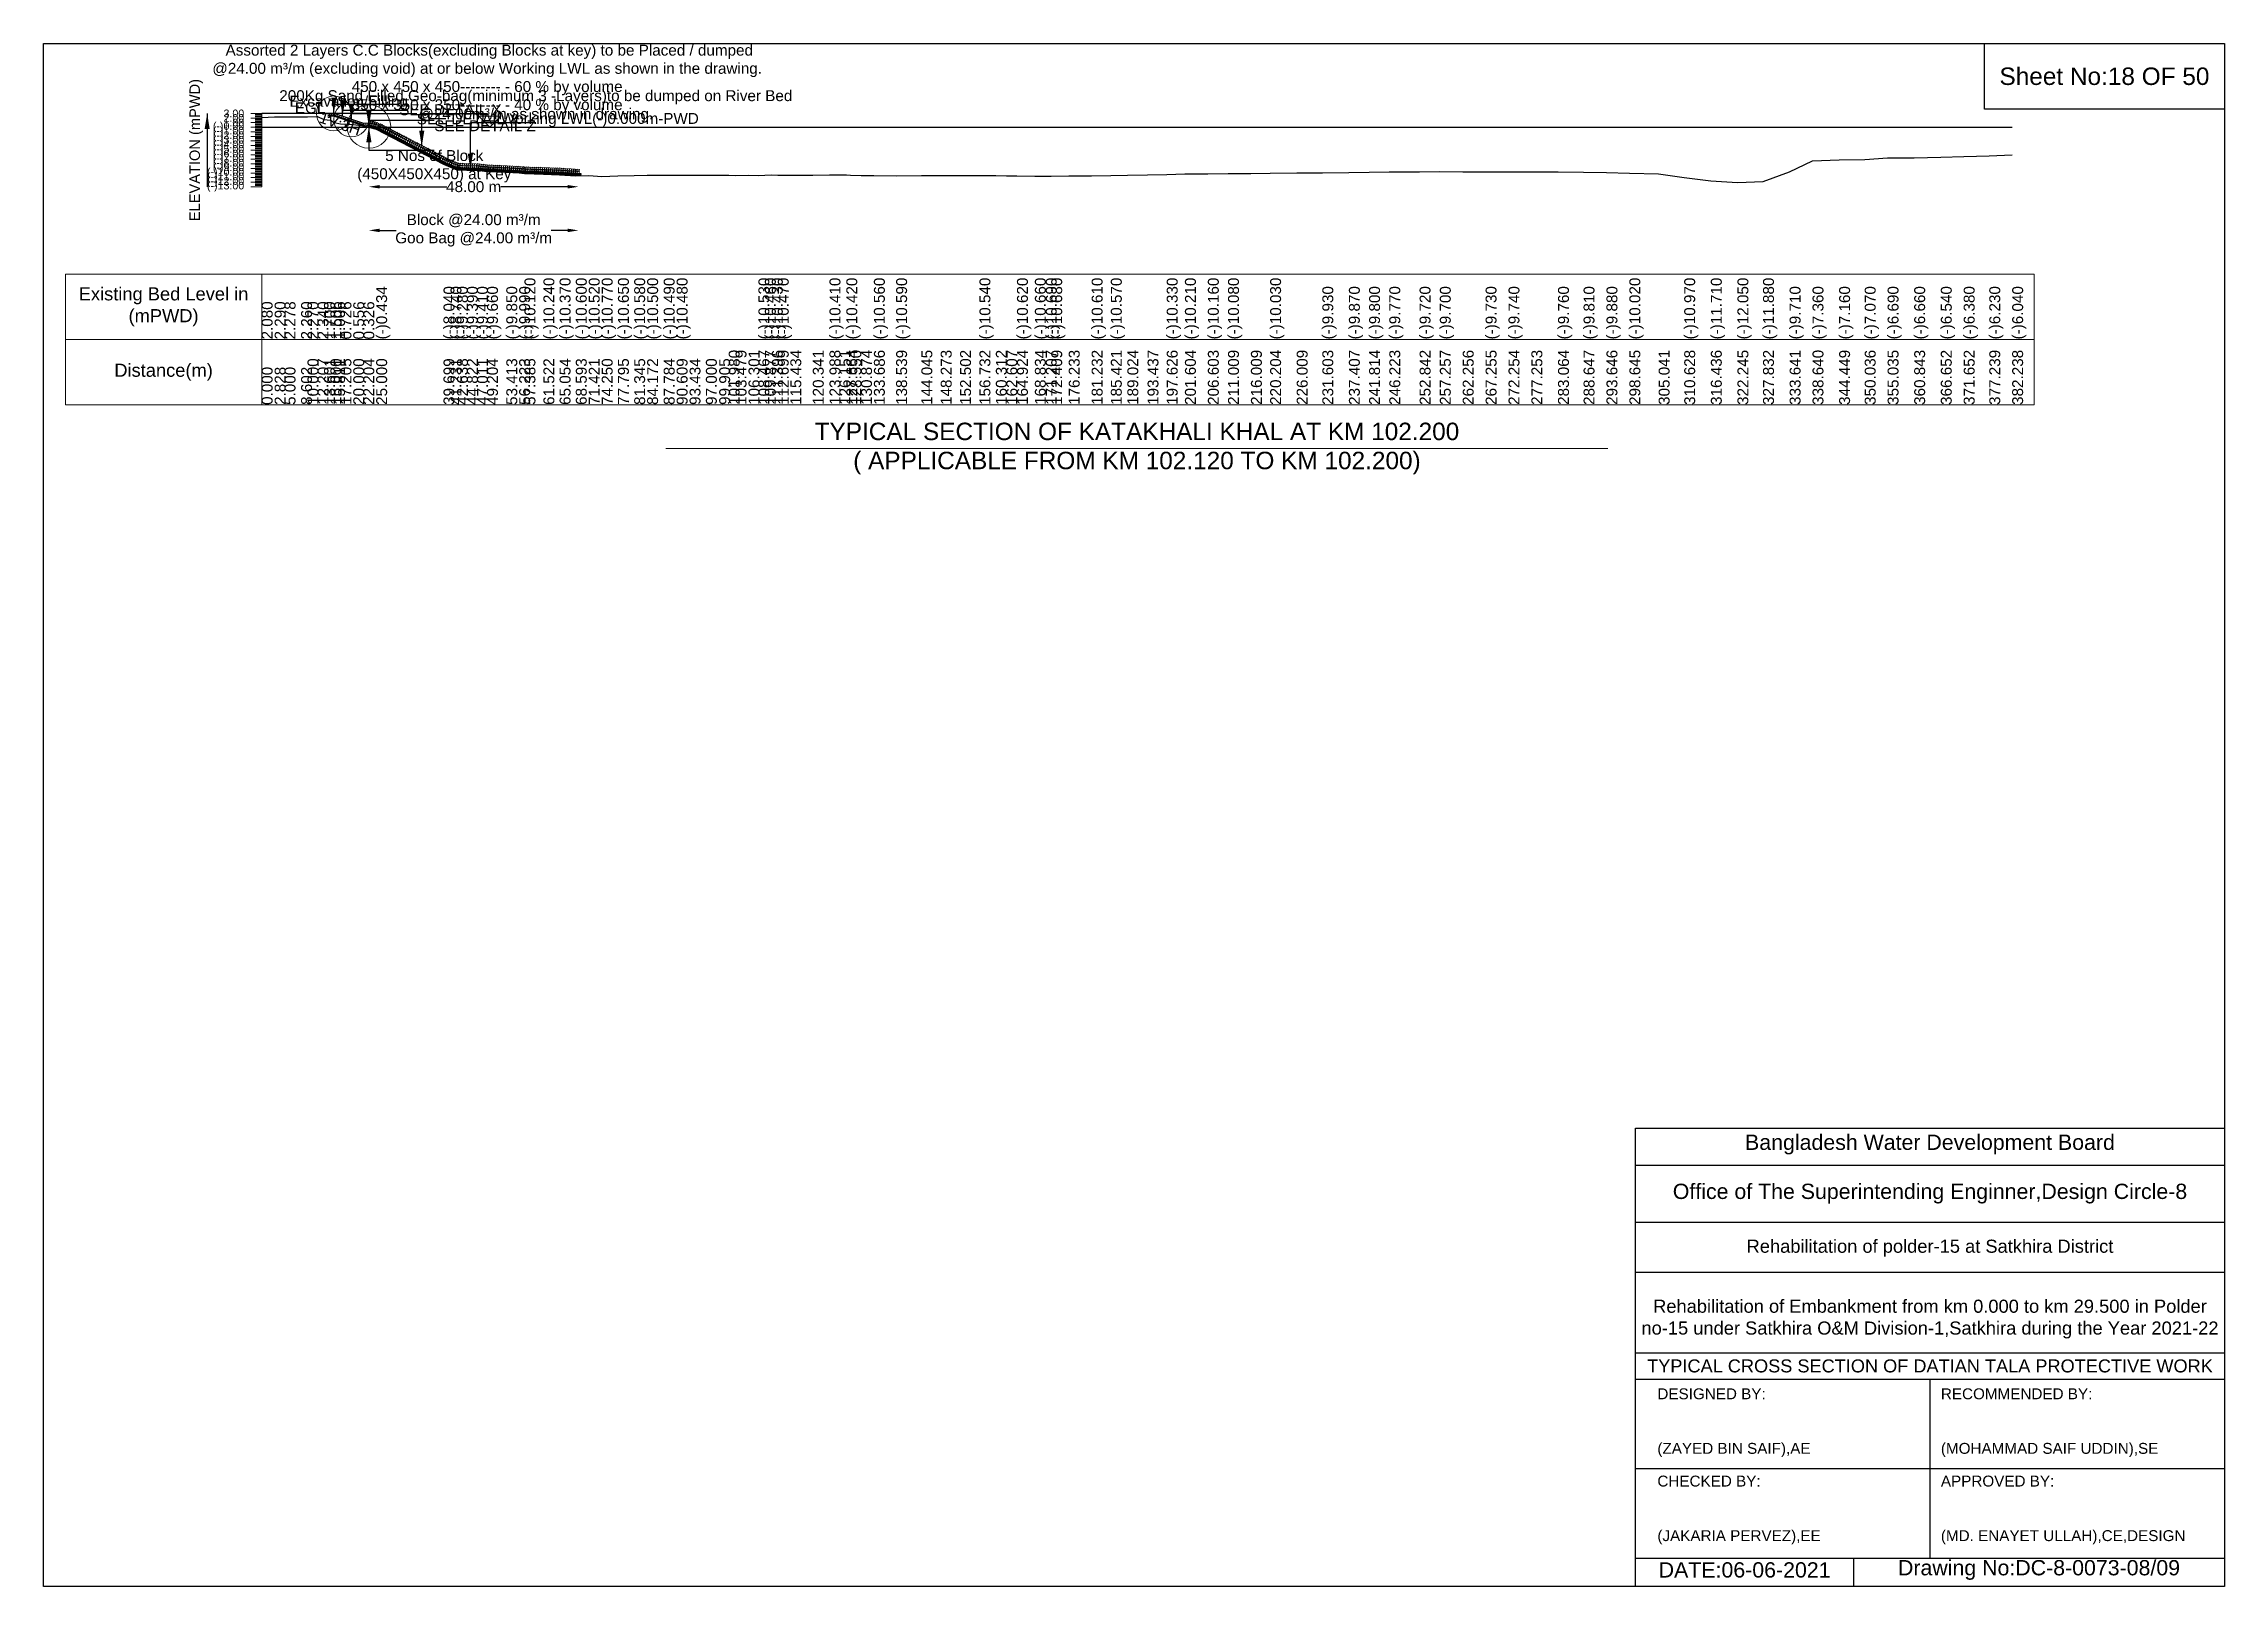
# Model space of a CAD drawing. Header units: inches. Extents: x 89000 to 845000, y -7071 to 18.
# Drawn here: x 355000 to 365000, y -7071 to 0 of the extents above; entities that cross this region are included whole.
import ezdxf

# ---------------------------------------------------------------- set-up
doc = ezdxf.new("R2010")
doc.units = ezdxf.units.IN
doc.header["$LTSCALE"] = 7
doc.header["$MEASUREMENT"] = 0
for name, color, linetype, lineweight in [('Cross section Data Border', 7, 'Continuous', 9), ('Cross Section Labels', 7, 'Continuous', 9), ('Existing_Bed_Level for Xsection', 7, 'Continuous', 25), ('Long Section Labels', 7, 'Continuous', 9)]:
    doc.layers.add(name, color=color, linetype=linetype, lineweight=lineweight)
doc.styles.get("Standard").update_dxf_attribs({"font": 'arial.ttf'})
doc.dimstyles.new('Appron Lebeling Style', dxfattribs={"dimtxt": 50, "dimasz": 50, "dimexe": 0.18, "dimexo": 0.0625, "dimgap": 0.09, "dimtad": 0, "dimtih": 1, "dimtoh": 1, "dimdec": 4, "dimzin": 0, "dimdsep": 46, "dimtxsty": 'Standard', "dimcen": 0.09, "dimse1": 1, "dimse2": 1, "dimadec": 0, "dimazin": 0, "dimtfac": 1, "dimtdec": 4, "dimtofl": 0, "dimtmove": 0, "dimatfit": 3, "dimfxl": 1, "dimtolj": 1, "dimtzin": 0, "dimarcsym": 0})
doc.dimstyles.get("Standard").update_dxf_attribs({"dimtxt": 0.18, "dimasz": 0.18, "dimexe": 0.18, "dimexo": 0.0625, "dimgap": 0.09, "dimtad": 0, "dimtih": 1, "dimtoh": 1, "dimdec": 4, "dimzin": 0, "dimdsep": 46, "dimtxsty": 'Standard', "dimcen": 0.09, "dimadec": 0, "dimazin": 0, "dimtfac": 1, "dimtdec": 4, "dimtofl": 0, "dimtmove": 0, "dimatfit": 3, "dimfxl": 1, "dimtolj": 1, "dimtzin": 0, "dimarcsym": 0})

msp = doc.modelspace()

# ---------------------------------------------------------------- texts
at = {"attachment_point": 5}
for s, insert, char_height in [('Sheet No:18 OF 50', (364450, -150), 80), ('Bangladesh Water Development Board', (363650, -5046), 70), ('Office of The Superintending Enginner,Design Circle-8', (363650, -5271), 70)]:
    msp.add_mtext(s, dxfattribs=dict(at, insert=insert, char_height=char_height))
for s, insert, char_height, width, attachment_point in [('Rehabilitation of polder-15 at Satkhira District', (363650, -5521), 60, 2800, 5), ('Rehabilitation of Embankment from km 0.000 to km 29.500 in Polder no-15 under Satkhira O&M Division-1,Satkhira during the Year 2021-22', (363650, -5846), 60, 2700, 5), ('TYPICAL CROSS SECTION OF DATIAN TALA PROTECTIVE WORK', (363650, -6061), 59.5765532, 2800, 5), ('DESIGNED BY:^J^J^J(ZAYED BIN SAIF),AE', (362400, -6321), 50, 1400, 4), ('RECOMMENDED BY:^J^J^J(MOHAMMAD SAIF UDDIN),SE', (363700, -6321), 50, 1400, 4), ('CHECKED BY:^J^J^J(JAKARIA PERVEZ),EE', (362400, -6721), 50, 1400, 4), ('APPROVED BY:^J^J^J(MD. ENAYET ULLAH),CE,DESIGN', (363700, -6721), 50, 1400, 4), ('DATE:06-06-2021', (362800, -6996), 70, 1400, 5), ('Drawing No:DC-8-0073-08/09', (364150, -6996), 70, 2200, 5)]:
    msp.add_mtext(s, dxfattribs=dict(insert=insert, char_height=char_height, width=width, attachment_point=attachment_point))
at = {"layer": 'Cross section Data Border', "char_height": 60, "width": 800, "attachment_point": 5}
for s, insert in [('Existing Bed Level in (mPWD)', (355550, -1205.95)), ('Distance(m)', (355550, -1505.95))]:
    msp.add_mtext(s, dxfattribs=dict(at, insert=insert))
at = {"layer": 'Cross Section Labels'}
for s, insert, char_height, attachment_point in [(' Assorted 2 Layers C.C Blocks(excluding Blocks at key) to be Placed / dumped^J@24.00 m³/m (excluding void) at or below Working LWL as shown in the drawing.^J450 x 450 x 450-------- - 60 % by volume^J350 x 350 x 350-------- - 40 % by volume', (357033.951, -319.95), 50, 8), ('200Kg Sand Filled Geo-bag(minimum 3 -Layers)to be dumped on River Bed^J@24.00m³/m as shown in drawing.', (357257.0332, -361.95), 50, 8), ('Excavation/Filling', (356670.97782, -304.2), 50, 9), ('EGL', (356291.99297, -319.95), 50, 9), ('SEE DETAIL X', (356630.81532, -277.95), 50, 1), ('SEE DETAIL Y', (356711.14032, -319.95), 50, 1), ('SEE DETAIL Z', (356791.46532, -351.45), 50, 1), ('Working LWL(-)0.000m-PWD', (357096.26532, -382.95), 50, 7), ('5 Nos of Block ^J(450X450X450) at Key', (356791.46532, -487.95), 50, 2), ('TYPICAL SECTION OF KATAKHALI KHAL AT KM 102.200^J( APPLICABLE FROM KM 102.120 TO KM 102.200)', (360013.50053, -1855.95), 80, 5)]:
    msp.add_mtext(s, dxfattribs=dict(at, insert=insert, char_height=char_height, attachment_point=attachment_point))
at = {"layer": 'Cross Section Labels', "insert": (356367.65743, -343.29867), "char_height": 50, "attachment_point": 2, "rotation": 341.565051177}
msp.add_mtext('1V:3H', dxfattribs=at)
at = {"layer": 'Long Section Labels', "rotation": 90}
for s, insert, char_height, attachment_point in [('ELEVATION (mPWD)', (355700, -487.95), 48, 5), ('(-)10.120', (357205.07801, -1355.95), 50, 1), ('(-)10.240', (357291.96943, -1355.95), 50, 1), ('(-)10.370', (357366.1303, -1355.95), 50, 1), ('(-)10.370', (357366.1303, -1355.95), 50, 1), ('(-)10.600', (357440.45305, -1355.95), 50, 1), ('(-)10.600', (357440.45305, -1355.95), 50, 1), ('(-)10.520', (357499.84699, -1355.95), 50, 1), ('(-)10.520', (357499.84699, -1355.95), 50, 1), ('(-)10.520', (357499.84699, -1355.95), 50, 1), ('(-)10.520', (357499.84699, -1355.95), 50, 1), ('(-)10.520', (357499.84699, -1355.95), 50, 1), ('(-)10.770', (357559.24116, -1355.95), 50, 1), ('(-)10.650', (357633.68663, -1355.95), 50, 1), ('(-)10.650', (357633.68663, -1355.95), 50, 1), ('(-)10.580', (357708.24384, -1355.95), 50, 1), ('(-)10.500', (357767.62128, -1355.95), 50, 1), ('(-)10.500', (357767.62128, -1355.95), 50, 1), ('(-)10.500', (357767.62128, -1355.95), 50, 1), ('(-)10.500', (357767.62128, -1355.95), 50, 1), ('(-)10.500', (357767.62128, -1355.95), 50, 1), ('(-)10.490', (357843.46033, -1355.95), 50, 1), ('(-)10.490', (357843.46033, -1355.95), 50, 1), ('(-)10.490', (357843.46033, -1355.95), 50, 1), ('(-)10.490', (357843.46033, -1355.95), 50, 1), ('(-)10.480', (357902.79006, -1355.95), 50, 1), ('(-)10.480', (357902.79006, -1355.95), 50, 1), ('(-)10.530', (358277.79828, -1355.95), 50, 1), ('(-)10.530', (358277.79828, -1355.95), 50, 1), ('(-)10.460', (358307.42129, -1355.95), 50, 1), ('(-)10.460', (358307.42129, -1355.95), 50, 1), ('(-)10.430', (358339.30951, -1355.95), 50, 1), ('(-)10.430', (358339.30951, -1355.95), 50, 1), ('(-)10.470', (358366.67298, -1355.95), 50, 1), ('(-)10.410', (358603.74596, -1355.95), 50, 1), ('(-)10.410', (358603.74596, -1355.95), 50, 1), ('(-)10.420', (358680.93603, -1355.95), 50, 1), ('(-)10.560', (358807.41019, -1355.95), 50, 1), ('(-)10.560', (358807.41019, -1355.95), 50, 1), ('(-)10.590', (358909.31487, -1355.95), 50, 1), ('(-)10.540', (359291.37737, -1355.95), 50, 1), ('(-)10.620', (359463.40873, -1355.95), 50, 1), ('(-)10.660', (359545.519, -1355.95), 50, 1), ('(-)10.690', (359595.35701, -1355.95), 50, 1), ('(-)10.680', (359620.59733, -1355.95), 50, 1), ('(-)10.610', (359805.86981, -1355.95), 50, 1), ('(-)10.570', (359893.84399, -1355.95), 50, 1), ('(-)10.330', (360150.14409, -1355.95), 50, 1), ('(-)10.210', (360233.675, -1355.95), 50, 1), ('(-)10.210', (360233.675, -1355.95), 50, 1), ('(-)10.160', (360338.67318, -1355.95), 50, 1), ('(-)10.080', (360431.19905, -1355.95), 50, 1), ('(-)10.080', (360431.19905, -1355.95), 50, 1), ('(-)10.030', (360624.29346, -1355.95), 50, 1), ('(-)10.020', (362271.55077, -1355.95), 50, 1), ('(-)10.970', (362523.1963, -1355.95), 50, 1), ('(-)11.710', (362645.16456, -1355.95), 50, 1), ('(-)12.050', (362767.15021, -1355.95), 50, 1), ('(-)11.880', (362884.47776, -1355.95), 50, 1), ('2.080', (356000, -1355.95), 50, 1), ('2.290', (356059.39697, -1355.95), 50, 1), ('2.278', (356105, -1355.95), 50, 1), ('2.260', (356180.64883, -1355.95), 50, 1), ('2.270', (356210, -1355.95), 50, 1), ('2.340', (356256.33767, -1355.95), 50, 1), ('1.700', (356285.63088, -1355.95), 50, 1), ('1.506', (356315, -1355.95), 50, 1), ('1.006', (356332.03915, -1355.95), 50, 1), ('0.726', (356361.29766, -1355.95), 50, 1), ('0.556', (356420, -1355.95), 50, 1), ('0.326', (356466.27567, -1355.95), 50, 1), ('(-)0.434', (356525, -1355.95), 50, 1), ('(-)8.040', (356833.6762, -1355.95), 50, 1), ('(-)8.740', (356865.85218, -1355.95), 50, 1), ('(-)9.280', (356895.39824, -1355.95), 50, 1), ('(-)9.390', (356941.25926, -1355.95), 50, 1), ('(-)9.410', (356987.22338, -1355.95), 50, 1), ('(-)9.660', (357033.27683, -1355.95), 50, 1), ('(-)9.850', (357121.68311, -1355.95), 50, 1), ('(-)9.990', (357180.67819, -1355.95), 50, 1), ('(-)9.990', (357180.67819, -1355.95), 50, 1), ('(-)9.930', (360863.66528, -1355.95), 50, 1), ('(-)9.870', (360985.5433, -1355.95), 50, 1), ('(-)9.800', (361078.09354, -1355.95), 50, 1), ('(-)9.770', (361170.69299, -1355.95), 50, 1), ('(-)9.720', (361309.6788, -1355.95), 50, 1), ('(-)9.720', (361309.6788, -1355.95), 50, 1), ('(-)9.700', (361402.3903, -1355.95), 50, 1), ('(-)9.730', (361612.34577, -1355.95), 50, 1), ('(-)9.730', (361612.34577, -1355.95), 50, 1), ('(-)9.740', (361717.32472, -1355.95), 50, 1), ('(-)9.760', (361944.33554, -1355.95), 50, 1), ('(-)9.810', (362061.5837, -1355.95), 50, 1), ('(-)9.880', (362166.56695, -1355.95), 50, 1), ('(-)9.710', (363006.45103, -1355.95), 50, 1), ('(-)7.360', (363111.43846, -1355.95), 50, 1), ('(-)7.160', (363233.42554, -1355.95), 50, 1), ('(-)7.070', (363350.74996, -1355.95), 50, 1), ('(-)6.690', (363455.7394, -1355.95), 50, 1), ('(-)6.660', (363577.71258, -1355.95), 50, 1), ('(-)6.540', (363699.7009, -1355.95), 50, 1), ('(-)6.380', (363804.68609, -1355.95), 50, 1), ('(-)6.230', (363922.01168, -1355.95), 50, 1), ('(-)6.040', (364027.00106, -1355.95), 50, 1), ('0.000', (356000, -1655.95), 50, 1), ('2.828', (356059.39697, -1655.95), 50, 1), ('5.000', (356105, -1655.95), 50, 1), ('8.602', (356180.64883, -1655.95), 50, 1), ('10.000', (356210, -1655.95), 50, 1), ('12.207', (356256.33767, -1655.95), 50, 1), ('13.601', (356285.63088, -1655.95), 50, 1), ('15.000', (356315, -1655.95), 50, 1), ('15.811', (356332.03915, -1655.95), 50, 1), ('17.205', (356361.29766, -1655.95), 50, 1), ('20.000', (356420, -1655.95), 50, 1), ('22.204', (356466.27567, -1655.95), 50, 1), ('25.000', (356525, -1655.95), 50, 1), ('39.699', (356833.6762, -1655.95), 50, 1), ('41.231', (356865.85218, -1655.95), 50, 1), ('42.638', (356895.39824, -1655.95), 50, 1), ('44.822', (356941.25926, -1655.95), 50, 1), ('47.011', (356987.22338, -1655.95), 50, 1), ('49.204', (357033.27683, -1655.95), 50, 1), ('53.413', (357121.68311, -1655.95), 50, 1), ('56.223', (357180.67819, -1655.95), 50, 1), ('57.385', (357205.07801, -1655.95), 50, 1), ('61.522', (357291.96943, -1655.95), 50, 1), ('65.054', (357366.1303, -1655.95), 50, 1), ('68.593', (357440.45305, -1655.95), 50, 1), ('71.421', (357499.84699, -1655.95), 50, 1), ('74.250', (357559.24116, -1655.95), 50, 1), ('77.795', (357633.68663, -1655.95), 50, 1), ('81.345', (357708.24384, -1655.95), 50, 1), ('84.172', (357767.62128, -1655.95), 50, 1), ('87.784', (357843.46033, -1655.95), 50, 1), ('90.609', (357902.79006, -1655.95), 50, 1), ('93.434', (357962.12385, -1655.95), 50, 1), ('97.000', (358037, -1655.95), 50, 1), ('99.905', (358098.00405, -1655.95), 50, 1), ('101.980', (358141.5882, -1655.95), 50, 1), ('103.479', (358173.0688, -1655.95), 50, 1), ('106.301', (358232.33062, -1655.95), 50, 1), ('108.467', (358277.79828, -1655.95), 50, 1), ('109.877', (358307.42129, -1655.95), 50, 1), ('111.396', (358339.30951, -1655.95), 50, 1), ('112.699', (358366.67298, -1655.95), 50, 1), ('115.434', (358424.11324, -1655.95), 50, 1), ('120.341', (358527.16481, -1655.95), 50, 1), ('123.988', (358603.74596, -1655.95), 50, 1), ('126.151', (358649.16477, -1655.95), 50, 1), ('126.151', (358649.16477, -1655.95), 50, 1), ('127.664', (358680.93603, -1655.95), 50, 1), ('128.550', (358699.54163, -1655.95), 50, 1), ('130.874', (358748.35369, -1655.95), 50, 1), ('133.686', (358807.41019, -1655.95), 50, 1), ('138.539', (358909.31487, -1655.95), 50, 1), ('144.045', (359024.94777, -1655.95), 50, 1), ('148.273', (359113.74132, -1655.95), 50, 1), ('152.502', (359202.55164, -1655.95), 50, 1), ('156.732', (359291.37737, -1655.95), 50, 1), ('160.312', (359366.5561, -1655.95), 50, 1), ('162.607', (359414.74465, -1655.95), 50, 1), ('164.924', (359463.40873, -1655.95), 50, 1), ('168.834', (359545.519, -1655.95), 50, 1), ('171.207', (359595.35701, -1655.95), 50, 1), ('172.409', (359620.59733, -1655.95), 50, 1), ('176.233', (359700.88881, -1655.95), 50, 1), ('181.232', (359805.86981, -1655.95), 50, 1), ('185.421', (359893.84399, -1655.95), 50, 1), ('189.024', (359969.49997, -1655.95), 50, 1), ('193.437', (360062.1839, -1655.95), 50, 1), ('197.626', (360150.14409, -1655.95), 50, 1), ('201.604', (360233.675, -1655.95), 50, 1), ('206.603', (360338.67318, -1655.95), 50, 1), ('211.009', (360431.19905, -1655.95), 50, 1), ('216.009', (360536.19444, -1655.95), 50, 1), ('220.204', (360624.29346, -1655.95), 50, 1), ('226.009', (360746.18584, -1655.95), 50, 1), ('231.603', (360863.66528, -1655.95), 50, 1), ('237.407', (360985.5433, -1655.95), 50, 1), ('241.814', (361078.09354, -1655.95), 50, 1), ('246.223', (361170.69299, -1655.95), 50, 1), ('252.842', (361309.6788, -1655.95), 50, 1), ('257.257', (361402.3903, -1655.95), 50, 1), ('262.256', (361507.36761, -1655.95), 50, 1), ('267.255', (361612.34577, -1655.95), 50, 1), ('272.254', (361717.32472, -1655.95), 50, 1), ('277.253', (361822.30444, -1655.95), 50, 1), ('283.064', (361944.33554, -1655.95), 50, 1), ('288.647', (362061.5837, -1655.95), 50, 1), ('293.646', (362166.56695, -1655.95), 50, 1), ('298.645', (362271.55077, -1655.95), 50, 1), ('305.041', (362405.8606, -1655.95), 50, 1), ('310.628', (362523.1963, -1655.95), 50, 1), ('316.436', (362645.16456, -1655.95), 50, 1), ('322.245', (362767.15021, -1655.95), 50, 1), ('327.832', (362884.47776, -1655.95), 50, 1), ('333.641', (363006.45103, -1655.95), 50, 1), ('338.640', (363111.43846, -1655.95), 50, 1), ('344.449', (363233.42554, -1655.95), 50, 1), ('350.036', (363350.74996, -1655.95), 50, 1), ('355.035', (363455.7394, -1655.95), 50, 1), ('360.843', (363577.71258, -1655.95), 50, 1), ('366.652', (363699.7009, -1655.95), 50, 1), ('371.652', (363804.68609, -1655.95), 50, 1), ('377.239', (363922.01168, -1655.95), 50, 1), ('382.238', (364027.00106, -1655.95), 50, 1)]:
    msp.add_mtext(s, dxfattribs=dict(at, insert=insert, char_height=char_height, attachment_point=attachment_point))
at = {"layer": 'Long Section Labels', "char_height": 35, "attachment_point": 6}
for s, insert in [('(-)0.00', (355920, -382.95)), ('(-)1.00', (355920, -403.95)), ('3.00', (355920, -319.95)), ('2.00', (355920, -340.95)), ('1.00', (355920, -361.95)), ('(-)2.00', (355920, -424.95)), ('(-)3.00', (355920, -445.95)), ('(-)4.00', (355920, -466.95)), ('(-)5.00', (355920, -487.95)), ('(-)6.00', (355920, -508.95)), ('(-)10.00', (355920, -592.95)), ('(-)11.00', (355920, -613.95)), ('(-)7.00', (355920, -529.95)), ('(-)8.00', (355920, -550.95)), ('(-)9.00', (355920, -571.95)), ('(-)12.00', (355920, -634.95)), ('(-)13.00', (355920, -655.95))]:
    msp.add_mtext(s, dxfattribs=dict(at, insert=insert))

# ---------------------------------------------------------------- blocks, each defined once
blk = doc.blocks.new('*D29')
at = {"layer": 'Cross Section Labels', "color": 0, "lineweight": -2, "transparency": 16777216}
for p, q in [((356541, -656), (356849, -656)), ((357403, -656), (357096, -656))]:
    blk.add_line(p, q, dxfattribs=at)
at = {"layer": 'Cross Section Labels', "color": 0, "transparency": 16777216}
for points in [[(356541, -648), (356541, -664), (356491, -656)], [(357403, -648), (357403, -664), (357453, -656)]]:
    blk.add_solid(points, dxfattribs=at)
at = {"layer": 'Defpoints', "color": 0, "transparency": 16777216}
for p in [(356491, -383), (357453, -605), (357453, -656)]:
    blk.add_point(p, dxfattribs=at)
at = {"layer": 'Cross Section Labels', "color": 0, "transparency": 16777216, "insert": (356972, -656), "char_height": 50, "attachment_point": 5}
blk.add_mtext('\\A1;48.00 m', dxfattribs=at)
blk = doc.blocks.new('*D30')
at = {"layer": 'Cross Section Labels', "color": 0, "lineweight": -2, "transparency": 16777216}
for p, q in [((356541, -856), (356617, -856)), ((357403, -856), (357328, -856))]:
    blk.add_line(p, q, dxfattribs=at)
at = {"layer": 'Cross Section Labels', "color": 0, "transparency": 16777216}
for points in [[(356541, -848), (356541, -864), (356491, -856)], [(357403, -848), (357403, -864), (357453, -856)]]:
    blk.add_solid(points, dxfattribs=at)
at = {"layer": 'Defpoints', "color": 0, "transparency": 16777216}
for p in [(356491, -383), (357453, -605), (357453, -856)]:
    blk.add_point(p, dxfattribs=at)
at = {"layer": 'Cross Section Labels', "color": 0, "transparency": 16777216, "insert": (356972, -856), "char_height": 50, "attachment_point": 5}
blk.add_mtext('\\A1;Block @24.00 m³/m ^JGoo Bag @24.00 m³/m ', dxfattribs=at)

# ---------------------------------------------------------------- dimensions: what is measured, and where the dimension line sits
at = {"layer": 'Cross Section Labels'}
for base, text, picture, middle in [((357453.14886, -655.95), '48.00 m', '*D29', (356972.30709, -655.95)), ((357453.14886, -855.95), 'Block @24.00 m³/m ^JGoo Bag @24.00 m³/m ', '*D30', (356972.30709, -855.95))]:
    dim = msp.add_linear_dim(base=base, p1=(356491.46532, -382.95), p2=(357453.14886, -605.19089), text=text, dimstyle='Appron Lebeling Style', dxfattribs=at)
    dim.commit()
    dim.dimension.update_dxf_attribs({"geometry": picture, "text_midpoint": middle})

# ---------------------------------------------------------------- linework, layer by layer
for points in [[(355000, 0), (365000, 0), (365000, -7071), (355000, -7071)], [(363900, 0), (365000, 0), (365000, -300), (363900, -300)]]:
    msp.add_lwpolyline(points, close=True)
for points in [[(362300, -7071), (362300, -4971), (365000, -4971)], [(362300, -5141), (365000, -5141)], [(362300, -5401), (365000, -5401)], [(362300, -5631), (365000, -5631)], [(362300, -6001), (365000, -6001)], [(362300, -6121), (365000, -6121)], [(363650, -6121), (363650, -6941)], [(362300, -6531), (365000, -6531)], [(362300, -6941), (365000, -6941)], [(363300, -6941), (363300, -7071)]]:
    msp.add_lwpolyline(points)
at = {"layer": 'Cross section Data Border'}
msp.add_lwpolyline([(355100, -1055.95), (364127.00106, -1055.95), (364127.00106, -1655.95), (355100, -1655.95)], close=True, dxfattribs=at)
for points in [[(356000, -1055.95), (356000, -1655.95)], [(355100, -1355.95), (364127.00106, -1355.95)]]:
    msp.add_lwpolyline(points, dxfattribs=at)
at = {"layer": 'Cross Section Labels'}
msp.add_lwpolyline([(357046.26532, -382.95), (357096.26532, -332.95), (356996.26532, -332.95)], close=True, dxfattribs=at)
msp.add_lwpolyline([(357853.50053, -1855.95), (360013.50053, -1855.95), (362173.50053, -1855.95)], dxfattribs=at)
for centre, radius in [((356330.81532, -319.95), 80), ((356411.14032, -346.725), 80), ((356491.46532, -379.8), 100)]:
    msp.add_circle(centre, radius, dxfattribs=at)
at = {"layer": 'Existing_Bed_Level for Xsection'}
for points in [[(356491.46532, -319.95), (356000, -319.95)], [(356000, -339.27), (356059.39697, -334.86), (356105, -335.112), (356180.64883, -335.49), (356210, -335.28), (356256.33767, -333.81), (356285.63088, -347.25), (356315, -351.324), (356332.03915, -361.824), (356361.29766, -367.704), (356420, -371.274), (356466.27567, -376.104), (356525, -392.064), (356833.6762, -551.79), (356865.85218, -566.49), (356895.39824, -577.83), (356941.25926, -580.14), (356987.22338, -580.56), (357033.27683, -585.81), (357121.68311, -589.8), (357180.67819, -592.74), (357205.07801, -595.47), (357291.96943, -597.99), (357366.1303, -600.72), (357440.45305, -605.55), (357499.84699, -603.87), (357559.24116, -609.12), (357633.68663, -606.6), (357708.24384, -605.13), (357767.62128, -603.45), (357843.46033, -603.24), (357902.79006, -603.03), (357962.12385, -603.24), (358037, -603.24), (358098.00405, -603.45), (358141.5882, -603.45), (358173.0688, -603.87), (358232.33062, -603.03), (358277.79828, -604.08), (358307.42129, -602.61), (358339.30951, -601.98), (358366.67298, -602.82), (358424.11324, -603.45), (358527.16481, -602.61), (358603.74596, -601.56), (358649.16477, -601.98), (358649.16477, -600.72), (358680.93603, -601.77), (358699.54163, -603.45), (358748.35369, -604.08), (358807.41019, -604.71), (358909.31487, -605.34), (359024.94777, -604.71), (359113.74132, -603.87), (359202.55164, -603.87), (359291.37737, -604.29), (359366.5561, -603.87), (359414.74465, -605.55), (359463.40873, -605.97), (359545.519, -606.81), (359595.35701, -607.44), (359620.59733, -607.23), (359700.88881, -606.6), (359805.86981, -605.76), (359893.84399, -604.92), (359969.49997, -603.24), (360062.1839, -601.56), (360150.14409, -599.88), (360233.675, -597.36), (360338.67318, -596.31), (360431.19905, -594.63), (360536.19444, -594.63), (360624.29346, -593.58), (360746.18584, -592.74), (360863.66528, -591.48), (360985.5433, -590.22), (361078.09354, -588.75), (361170.69299, -588.12), (361309.6788, -587.07), (361402.3903, -586.65), (361507.36761, -587.07), (361612.34577, -587.28), (361717.32472, -587.49), (361822.30444, -587.28), (361944.33554, -587.91), (362061.5837, -588.96), (362166.56695, -590.43), (362271.55077, -593.37), (362405.8606, -597.36), (362523.1963, -613.32), (362645.16456, -628.86), (362767.15021, -636), (362884.47776, -632.43), (363006.45103, -586.86), (363111.43846, -537.51), (363233.42554, -533.31), (363350.74996, -531.42), (363455.7394, -523.44), (363577.71258, -522.81), (363699.7009, -520.29), (363804.68609, -516.93), (363922.01168, -513.78), (364027.00106, -509.79)], [(356000, -382.95), (364027.00106, -382.95)], [(356467.84032, -365.625), (356331.7852, -320.2733), (356330.81532, -319.95), (356329.79297, -319.95), (356310.89297, -319.95)], [(356310.89297, -326.25), (356329.79297, -326.25), (356467.84032, -372.26578)], [(356310.89297, -328.35), (356329.45218, -328.35), (356464.90218, -373.5)], [(356310.89297, -330.45), (356329.1114, -330.45), (356463.11532, -375.11797)]]:
    msp.add_lwpolyline(points, dxfattribs=at)
at = {"layer": 'Long Section Labels'}
for points in [[(356000, -319.95), (355950, -319.95)], [(356000, -340.95), (355950, -340.95)], [(356000, -361.95), (355950, -361.95)], [(356000, -382.95), (355950, -382.95)], [(356000, -325.2), (355970, -325.2)], [(356000, -330.45), (355970, -330.45)], [(356000, -335.7), (355970, -335.7)], [(356000, -346.2), (355970, -346.2)], [(356000, -351.45), (355970, -351.45)], [(356000, -356.7), (355970, -356.7)], [(356000, -367.2), (355970, -367.2)], [(356000, -372.45), (355970, -372.45)], [(356000, -377.7), (355970, -377.7)], [(356000, -388.2), (355970, -388.2)], [(356000, -393.45), (355970, -393.45)], [(356000, -398.7), (355970, -398.7)], [(356000, -655.95), (356000, -634.95), (356000, -613.95), (356000, -592.95), (356000, -571.95), (356000, -550.95), (356000, -529.95), (356000, -508.95), (356000, -487.95), (356000, -466.95), (356000, -445.95), (356000, -424.95), (356000, -403.95), (356000, -382.95), (356000, -361.95), (356000, -340.95), (356000, -319.95)], [(356000, -403.95), (355950, -403.95)], [(356000, -424.95), (355950, -424.95)], [(356000, -445.95), (355950, -445.95)], [(356000, -466.95), (355950, -466.95)], [(356000, -487.95), (355950, -487.95)], [(356000, -409.2), (355970, -409.2)], [(356000, -414.45), (355970, -414.45)], [(356000, -419.7), (355970, -419.7)], [(356000, -430.2), (355970, -430.2)], [(356000, -435.45), (355970, -435.45)], [(356000, -440.7), (355970, -440.7)], [(356000, -451.2), (355970, -451.2)], [(356000, -456.45), (355970, -456.45)], [(356000, -461.7), (355970, -461.7)], [(356000, -472.2), (355970, -472.2)], [(356000, -477.45), (355970, -477.45)], [(356000, -482.7), (355970, -482.7)], [(356000, -493.2), (355970, -493.2)], [(356000, -498.45), (355970, -498.45)], [(356000, -508.95), (355950, -508.95)], [(356000, -529.95), (355950, -529.95)], [(356000, -550.95), (355950, -550.95)], [(356000, -571.95), (355950, -571.95)], [(356000, -592.95), (355950, -592.95)], [(356000, -503.7), (355970, -503.7)], [(356000, -514.2), (355970, -514.2)], [(356000, -519.45), (355970, -519.45)], [(356000, -524.7), (355970, -524.7)], [(356000, -535.2), (355970, -535.2)], [(356000, -540.45), (355970, -540.45)], [(356000, -545.7), (355970, -545.7)], [(356000, -556.2), (355970, -556.2)], [(356000, -561.45), (355970, -561.45)], [(356000, -566.7), (355970, -566.7)], [(356000, -577.2), (355970, -577.2)], [(356000, -582.45), (355970, -582.45)], [(356000, -587.7), (355970, -587.7)], [(356000, -598.2), (355970, -598.2)], [(356000, -613.95), (355950, -613.95)], [(356000, -634.95), (355950, -634.95)], [(356000, -655.95), (355950, -655.95)], [(356000, -603.45), (355970, -603.45)], [(356000, -608.7), (355970, -608.7)], [(356000, -619.2), (355970, -619.2)], [(356000, -624.45), (355970, -624.45)], [(356000, -629.7), (355970, -629.7)], [(356000, -640.2), (355970, -640.2)], [(356000, -645.45), (355970, -645.45)], [(356000, -650.7), (355970, -650.7)]]:
    msp.add_lwpolyline(points, dxfattribs=at)
for points in [[(356310.89297, -319.95), (356304.59297, -319.95), (356304.59297, -329.4), (356310.89297, -329.4)], [(356310.89297, -329.4), (356304.59297, -329.4), (356304.59297, -338.85), (356310.89297, -338.85)], [(356320.34297, -319.95), (356310.89297, -319.95), (356310.89297, -326.25), (356320.34297, -326.25)], [(356329.79297, -319.95), (356320.34297, -319.95), (356320.34297, -326.25), (356329.79297, -326.25)], [(356340.75026, -323.26165), (356331.7852, -320.2733), (356329.79297, -326.25), (356338.75802, -329.23835)], [(356349.71532, -326.25), (356340.75026, -323.26165), (356338.75802, -329.23835), (356347.72308, -332.2267)], [(356358.68037, -329.23835), (356349.71532, -326.25), (356347.72308, -332.2267), (356356.68814, -335.21506)], [(356367.64543, -332.2267), (356358.68037, -329.23835), (356356.68814, -335.21506), (356365.6532, -338.20341)], [(356376.61049, -335.21506), (356367.64543, -332.2267), (356365.6532, -338.20341), (356374.61825, -341.19176)], [(356385.57555, -338.20341), (356376.61049, -335.21506), (356374.61825, -341.19176), (356383.58331, -344.18011)], [(356394.5406, -341.19176), (356385.57555, -338.20341), (356383.58331, -344.18011), (356392.54837, -347.16847)], [(356403.50566, -344.18011), (356394.5406, -341.19176), (356392.54837, -347.16847), (356401.51342, -350.15682)], [(356412.47072, -347.16847), (356403.50566, -344.18011), (356401.51342, -350.15682), (356410.47848, -353.14517)], [(356421.43577, -350.15682), (356412.47072, -347.16847), (356410.47848, -353.14517), (356419.44354, -356.13352)], [(356430.40083, -353.14517), (356421.43577, -350.15682), (356419.44354, -356.13352), (356428.4086, -359.12188)], [(356439.36589, -356.13352), (356430.40083, -353.14517), (356428.4086, -359.12188), (356437.37365, -362.11023)], [(356448.33095, -359.12188), (356439.36589, -356.13352), (356437.37365, -362.11023), (356446.33871, -365.09858)], [(356457.296, -362.11023), (356448.33095, -359.12188), (356446.33871, -365.09858), (356455.30377, -368.08693)], [(356466.26106, -365.09858), (356457.296, -362.11023), (356455.30377, -368.08693), (356464.26882, -371.07529)], [(356472.56532, -373.5), (356463.11532, -373.5), (356463.11532, -382.95), (356472.56532, -382.95)], [(356477.29032, -364.05), (356467.84032, -364.05), (356467.84032, -373.5), (356477.29032, -373.5)], [(356482.01532, -373.5), (356472.56532, -373.5), (356472.56532, -382.95), (356482.01532, -382.95)], [(356486.74032, -364.05), (356477.29032, -364.05), (356477.29032, -373.5), (356486.74032, -373.5)], [(356491.46532, -373.5), (356482.01532, -373.5), (356482.01532, -382.95), (356491.46532, -382.95)], [(356504.81387, -364.58543), (356495.36393, -364.5536), (356495.33209, -374.00355), (356504.78204, -374.03538)], [(356509.23352, -360.19513), (356502.57123, -353.49315), (356495.86926, -360.15543), (356502.53154, -366.85741)], [(356513.93308, -367.06384), (356504.48314, -367.032), (356504.4513, -376.48195), (356513.90125, -376.51378)], [(356518.35273, -362.67353), (356511.69045, -355.97155), (356504.98847, -362.63383), (356511.65075, -369.33581)], [(356523.05229, -369.54224), (356513.60235, -369.51041), (356513.57051, -378.96035), (356523.02046, -378.99219)], [(356527.47194, -365.15194), (356520.80966, -358.44996), (356514.10768, -365.11224), (356520.76996, -371.81422)], [(356532.17151, -372.02065), (356522.72156, -371.98881), (356522.68973, -381.43876), (356532.13967, -381.47059)], [(356536.59115, -367.63034), (356529.92887, -360.92836), (356523.22689, -367.59064), (356529.88917, -374.29262)], [(356544.62393, -378.32296), (356535.39255, -376.30209), (356533.37167, -385.53348), (356542.60306, -387.55435)], [(356549.86891, -374.96167), (356544.76714, -367.00715), (356536.81262, -372.10892), (356541.91439, -380.06344)], [(356553.01686, -382.66592), (356543.78547, -380.64505), (356541.76459, -389.87644), (356550.99598, -391.89731)], [(356558.26183, -379.30463), (356553.16006, -371.35011), (356545.20554, -376.45188), (356550.30731, -384.4064)], [(356561.40979, -387.00888), (356552.1784, -384.98801), (356550.15752, -394.2194), (356559.38891, -396.24027)], [(356566.65476, -383.64759), (356561.55299, -375.69307), (356553.59847, -380.79484), (356558.70024, -388.74936)], [(356569.80271, -391.35184), (356560.57132, -389.33097), (356558.55044, -398.56236), (356567.78183, -400.58323)], [(356575.04769, -387.99055), (356569.94591, -380.03603), (356561.99139, -385.1378), (356567.09316, -393.09232)], [(356578.19564, -395.6948), (356568.96425, -393.67393), (356566.94337, -402.90532), (356576.17476, -404.92619)], [(356583.44061, -392.33351), (356578.33884, -384.37899), (356570.38432, -389.48076), (356575.48609, -397.43528)], [(356586.58856, -400.03776), (356577.35717, -398.01689), (356575.3363, -407.24828), (356584.56769, -409.26915)], [(356591.83354, -396.67647), (356586.73177, -388.72195), (356578.77724, -393.82372), (356583.87901, -401.77824)], [(356600.22646, -401.01943), (356595.12469, -393.06491), (356587.17017, -398.16668), (356592.27194, -406.1212)], [(356608.61939, -405.36239), (356603.51762, -397.40787), (356595.56309, -402.50964), (356600.66486, -410.46416)], [(356594.98149, -404.38072), (356585.7501, -402.35985), (356583.72922, -411.59124), (356592.96061, -413.61211)], [(356603.37441, -408.72368), (356594.14302, -406.70281), (356592.12215, -415.9342), (356601.35354, -417.95507)], [(356611.76734, -413.06664), (356602.53595, -411.04577), (356600.51507, -420.27716), (356609.74646, -422.29803)], [(356617.01231, -409.70535), (356611.91054, -401.75083), (356603.95602, -406.8526), (356609.05779, -414.80712)], [(356620.16026, -417.4096), (356610.92887, -415.38873), (356608.908, -424.62012), (356618.13939, -426.64099)], [(356625.40524, -414.04831), (356620.30347, -406.09379), (356612.34894, -411.19556), (356617.45071, -419.15008)], [(356628.55319, -421.75256), (356619.3218, -419.73169), (356617.30092, -428.96308), (356626.53231, -430.98395)], [(356633.79816, -418.39127), (356628.69639, -410.43675), (356620.74187, -415.53852), (356625.84364, -423.49304)], [(356636.94611, -426.09552), (356627.71472, -424.07465), (356625.69385, -433.30604), (356634.92524, -435.32691)], [(356642.19109, -422.73423), (356637.08932, -414.77971), (356629.13479, -419.88148), (356634.23657, -427.836)], [(356645.33904, -430.43848), (356636.10765, -428.41761), (356634.08677, -437.649), (356643.31816, -439.66987)], [(356650.73099, -425.34432), (356643.74937, -418.97569), (356637.38074, -425.95731), (356644.36237, -432.32594)], [(356653.73197, -434.78144), (356644.50058, -432.76057), (356642.4797, -441.99196), (356651.71109, -444.01283)], [(356659.12392, -429.68728), (356652.14229, -423.31865), (356645.77367, -430.30027), (356652.75529, -436.6689)], [(356662.12489, -439.1244), (356652.8935, -437.10353), (356650.87262, -446.33492), (356660.10401, -448.35579)], [(356667.51684, -434.03024), (356660.53522, -427.66161), (356654.16659, -434.64323), (356661.14822, -441.01186)], [(356670.51782, -443.46736), (356661.28643, -441.44649), (356659.26555, -450.67788), (356668.49694, -452.69875)], [(356675.90977, -438.3732), (356668.92814, -432.00457), (356662.55952, -438.98619), (356669.54114, -445.35482)], [(356678.91074, -447.81032), (356669.67935, -445.78945), (356667.65848, -455.02084), (356676.88987, -457.04171)], [(356684.3027, -442.71616), (356677.32107, -436.34753), (356670.95244, -443.32915), (356677.93407, -449.69778)], [(356687.30367, -452.15328), (356678.07228, -450.13241), (356676.0514, -459.3638), (356685.28279, -461.38467)], [(356692.69562, -447.05912), (356685.714, -440.69049), (356679.34537, -447.67211), (356686.32699, -454.04074)], [(356695.69659, -456.49624), (356686.4652, -454.47537), (356684.44433, -463.70676), (356693.67572, -465.72763)], [(356701.08855, -451.40208), (356694.10692, -445.03345), (356687.73829, -452.01507), (356694.71992, -458.3837)], [(356704.08952, -460.8392), (356694.85813, -458.81833), (356692.83725, -468.04972), (356702.06864, -470.07059)], [(356709.48147, -455.74504), (356702.49985, -449.37641), (356696.13122, -456.35803), (356703.11284, -462.72666)], [(356712.48244, -465.18216), (356703.25105, -463.16129), (356701.23018, -472.39268), (356710.46157, -474.41355)], [(356717.8744, -460.088), (356710.89277, -453.71937), (356704.52414, -460.70099), (356711.50577, -467.06962)], [(356720.87537, -469.52512), (356711.64398, -467.50425), (356709.6231, -476.73564), (356718.85449, -478.75651)], [(356726.26732, -464.43096), (356719.2857, -458.06233), (356712.91707, -465.04395), (356719.8987, -471.41258)], [(356729.26829, -473.86808), (356720.0369, -471.84721), (356718.01603, -481.0786), (356727.24742, -483.09947)], [(356734.66025, -468.77392), (356727.67862, -462.40529), (356721.31, -469.38692), (356728.29162, -475.75554)], [(356737.66122, -478.21104), (356728.42983, -476.19017), (356726.40895, -485.42156), (356735.64034, -487.44243)], [(356743.05317, -473.11688), (356736.07155, -466.74825), (356729.70292, -473.72988), (356736.68455, -480.0985)], [(356746.05415, -482.55401), (356736.82276, -480.53313), (356734.80188, -489.76452), (356744.03327, -491.78539)], [(356751.4461, -477.45984), (356744.46447, -471.09121), (356738.09585, -478.07284), (356745.07747, -484.44146)], [(356754.44707, -486.89697), (356745.21568, -484.87609), (356743.1948, -494.10748), (356752.42619, -496.12835)], [(356759.83902, -481.8028), (356752.8574, -475.43417), (356746.48877, -482.4158), (356753.4704, -488.78442)], [(356762.84, -491.23993), (356753.60861, -489.21905), (356751.58773, -498.45044), (356760.81912, -500.47132)], [(356768.23195, -486.14576), (356761.25032, -479.77713), (356754.8817, -486.75876), (356761.86332, -493.12738)], [(356771.23292, -495.58289), (356762.00153, -493.56201), (356759.98066, -502.7934), (356769.21205, -504.81428)], [(356776.62487, -490.48872), (356769.64325, -484.12009), (356763.27462, -491.10172), (356770.25625, -497.47034)], [(356779.62585, -499.92585), (356770.39446, -497.90497), (356768.37358, -507.13636), (356777.60497, -509.15724)], [(356785.0178, -494.83168), (356778.03618, -488.46305), (356771.66755, -495.44468), (356778.64917, -501.8133)], [(356793.41073, -499.17464), (356786.4291, -492.80601), (356780.06047, -499.78764), (356787.0421, -506.15626)], [(356801.80365, -503.5176), (356794.82203, -497.14897), (356788.4534, -504.1306), (356795.43502, -510.49922)], [(356788.01877, -504.26881), (356778.78738, -502.24793), (356776.76651, -511.47932), (356785.9979, -513.5002)], [(356796.4117, -508.61177), (356787.18031, -506.59089), (356785.15943, -515.82228), (356794.39082, -517.84316)], [(356804.80462, -512.95473), (356795.57323, -510.93385), (356793.55236, -520.16524), (356802.78375, -522.18612)], [(356810.19658, -507.86056), (356803.21495, -501.49193), (356796.84632, -508.47356), (356803.82795, -514.84218)], [(356813.19755, -517.29769), (356803.96616, -515.27681), (356801.94528, -524.5082), (356811.17667, -526.52908)], [(356818.5895, -512.20352), (356811.60788, -505.83489), (356805.23925, -512.81652), (356812.22088, -519.18514)], [(356821.59047, -521.64065), (356812.35908, -519.61977), (356810.33821, -528.85116), (356819.5696, -530.87204)], [(356826.98243, -516.54648), (356820.0008, -510.17785), (356813.63218, -517.15948), (356820.6138, -523.5281)], [(356829.9834, -525.98361), (356820.75201, -523.96273), (356818.73113, -533.19412), (356827.96252, -535.215)], [(356835.37535, -520.88944), (356828.39373, -514.52081), (356822.0251, -521.50244), (356829.00673, -527.87106)], [(356838.37633, -530.32657), (356829.14494, -528.30569), (356827.12406, -537.53708), (356836.35545, -539.55796)], [(356843.76828, -525.2324), (356836.78665, -518.86377), (356830.41803, -525.8454), (356837.39965, -532.21402)], [(356845.91554, -534.04917), (356836.5963, -532.48257), (356835.0297, -541.80182), (356844.34895, -543.36841)], [(356851.05168, -528.69718), (356843.76669, -522.67792), (356837.74744, -529.96291), (356845.03243, -535.98217)], [(356854.51099, -537.9761), (356845.19174, -536.40951), (356843.62515, -545.72875), (356852.94439, -547.29535)], [(356859.64713, -532.62412), (356852.36214, -526.60486), (356846.34288, -533.88985), (356853.62787, -539.9091)], [(356863.10643, -541.90304), (356853.78719, -540.33645), (356852.22059, -549.65569), (356861.53984, -551.22228)], [(356868.24257, -536.55105), (356860.95758, -530.5318), (356854.93833, -537.81679), (356862.22331, -543.83604)], [(356871.70188, -545.82998), (356862.38263, -544.26338), (356860.81604, -553.58262), (356870.13528, -555.14922)], [(356876.83802, -540.47799), (356869.55303, -534.45873), (356863.53377, -541.74372), (356870.81876, -547.76298)], [(356879.23144, -548.89302), (356869.83296, -547.90757), (356868.84751, -557.30605), (356878.24599, -558.2915)], [(356884.02567, -543.23271), (356876.3813, -537.67698), (356870.82557, -545.32135), (356878.46994, -550.87708)], [(356888.05394, -552.27916), (356878.65546, -551.29372), (356877.67002, -560.69219), (356887.06849, -561.67764)], [(356892.84817, -546.61886), (356885.2038, -541.06313), (356879.64807, -548.7075), (356887.29244, -554.26323)], [(356896.87644, -555.66531), (356887.47796, -554.67986), (356886.49252, -564.07834), (356895.891, -565.06378)], [(356901.67067, -550.005), (356894.0263, -544.44927), (356888.47057, -552.09364), (356896.11494, -557.64937)], [(356905.69894, -559.05145), (356896.30047, -558.066), (356895.31502, -567.46448), (356904.7135, -568.44993)], [(356910.49317, -553.39114), (356902.8488, -547.83541), (356897.29308, -555.47978), (356904.93745, -561.03551)], [(356908.78819, -557.25495), (356899.5491, -559.24036), (356901.53451, -568.47944), (356910.77359, -566.49404)], [(356911.58502, -550.38462), (356902.5922, -547.48088), (356899.68846, -556.4737), (356908.68128, -559.37744)], [(356918.22622, -557.73034), (356908.98714, -559.71575), (356910.97254, -568.95483), (356920.21163, -566.96942)], [(356921.02305, -550.86001), (356912.03023, -547.95627), (356909.12649, -556.94909), (356918.11931, -559.85283)], [(356927.66426, -558.20573), (356918.42517, -560.19114), (356920.41058, -569.43022), (356929.64966, -567.44481)], [(356930.46109, -551.3354), (356921.46827, -548.43166), (356918.56453, -557.42448), (356927.55735, -560.32822)], [(356937.10229, -558.68112), (356927.86321, -560.66653), (356929.84861, -569.90561), (356939.0877, -567.9202)], [(356939.89912, -551.81079), (356930.9063, -548.90705), (356928.00256, -557.89987), (356936.99538, -560.80361)], [(356945.67179, -558.95684), (356936.5223, -561.32101), (356938.88646, -570.47051), (356948.03596, -568.10634)], [(356948.18334, -551.97717), (356939.07858, -549.4462), (356936.54761, -558.55097), (356945.65237, -561.08193)], [(356955.12139, -559.04319), (356945.9719, -561.40736), (356948.33607, -570.55685), (356957.48556, -568.19268)], [(356957.63294, -552.06352), (356948.52818, -549.53255), (356945.99721, -558.63731), (356955.10197, -561.16828)], [(356964.571, -559.12954), (356955.42151, -561.49371), (356957.78568, -570.6432), (356966.93517, -568.27903)], [(356967.08255, -552.14987), (356957.97779, -549.6189), (356955.44682, -558.72366), (356964.55158, -561.25463)], [(356974.0206, -559.21588), (356964.87111, -561.58005), (356967.23528, -570.72954), (356976.38477, -568.36538)], [(356976.53215, -552.23621), (356967.42739, -549.70524), (356964.89642, -558.81001), (356974.00119, -561.34097)], [(356983.47021, -559.30223), (356974.32072, -561.6664), (356976.68489, -570.81589), (356985.83438, -568.45172)], [(356985.98176, -552.32256), (356976.877, -549.79159), (356974.34603, -558.89635), (356983.45079, -561.42732)], [(356997.72876, -564.47806), (356990.12929, -558.86107), (356984.5123, -566.46053), (356992.11176, -572.07753)], [(356998.31952, -553.41721), (356989.52798, -549.95147), (356986.06224, -558.74301), (356994.85378, -562.20875)], [(357007.11795, -565.54841), (356999.51848, -559.93142), (356993.90149, -567.53088), (357001.50095, -573.14788)], [(357007.70871, -554.48756), (356998.91717, -551.02182), (356995.45143, -559.81336), (357004.24296, -563.2791)], [(357016.50713, -566.61876), (357008.90767, -561.00177), (357003.29068, -568.60123), (357010.89014, -574.21822)], [(357017.09789, -555.55791), (357008.30636, -552.09217), (357004.84061, -560.8837), (357013.63215, -564.34945)], [(357025.89632, -567.68911), (357018.29686, -562.07211), (357012.67986, -569.67158), (357020.27933, -575.28857)], [(357026.48708, -556.62826), (357017.69554, -553.16252), (357014.2298, -561.95405), (357023.02134, -565.41979)], [(357035.28551, -568.75946), (357027.68605, -563.14246), (357022.06905, -570.74193), (357029.66852, -576.35892)], [(357035.87627, -557.69861), (357027.08473, -554.23286), (357023.61899, -563.0244), (357032.41053, -566.49014)], [(357043.55575, -569.0881), (357035.59012, -564.00369), (357030.50571, -571.96932), (357038.47134, -577.05373)], [(357043.38909, -558.01274), (357034.38122, -555.15603), (357031.52451, -564.1639), (357040.53238, -567.02061)], [(357052.99614, -569.51417), (357045.03051, -564.42976), (357039.9461, -572.39539), (357047.91173, -577.4798)], [(357052.82948, -558.43881), (357043.82161, -555.5821), (357040.9649, -564.58997), (357049.97277, -567.44668)], [(357062.43653, -569.94024), (357054.4709, -564.85583), (357049.38649, -572.82146), (357057.35212, -577.90587)], [(357062.26987, -558.86488), (357053.262, -556.00817), (357050.40529, -565.01604), (357059.41316, -567.87275)], [(357071.87692, -570.36631), (357063.91129, -565.2819), (357058.82688, -573.24753), (357066.79251, -578.33194)], [(357071.71026, -559.29095), (357062.70239, -556.43424), (357059.84568, -565.44211), (357068.85355, -568.29882)], [(357081.31731, -570.79238), (357073.35168, -565.70797), (357068.26727, -573.67359), (357076.2329, -578.75801)], [(357081.15065, -559.71702), (357072.14278, -556.86031), (357069.28607, -565.86818), (357078.29394, -568.72489)], [(357090.7577, -571.21845), (357082.79207, -566.13403), (357077.70766, -574.09966), (357085.67329, -579.18408)], [(357090.59104, -560.14309), (357081.58317, -557.28638), (357078.72646, -566.29424), (357087.73433, -569.15095)], [(357100.19809, -571.64452), (357092.23246, -566.5601), (357087.14805, -574.52573), (357095.11368, -579.61014)], [(357100.03143, -560.56915), (357091.02356, -557.71244), (357088.16685, -566.72031), (357097.17472, -569.57702)], [(357109.63848, -572.07058), (357101.67285, -566.98617), (357096.58844, -574.9518), (357104.55407, -580.03621)], [(357109.47182, -560.99522), (357100.46395, -558.13851), (357097.60724, -567.14638), (357106.61511, -570.00309)], [(357119.07887, -572.49665), (357111.11324, -567.41224), (357106.02883, -575.37787), (357113.99446, -580.46228)], [(357118.91221, -561.42129), (357109.90434, -558.56458), (357107.04763, -567.57245), (357116.0555, -570.42916)], [(357128.51926, -572.92272), (357120.55363, -567.83831), (357115.46922, -575.80394), (357123.43485, -580.88835)], [(357128.3526, -561.84736), (357119.34473, -558.99065), (357116.48802, -567.99852), (357125.49589, -570.85523)], [(357138.03666, -573.42533), (357130.09497, -568.30361), (357124.97324, -576.24529), (357132.91493, -581.36702)], [(357137.92196, -562.34931), (357128.92759, -559.45037), (357126.02865, -568.44474), (357135.02302, -571.34368)], [(357147.47494, -573.89569), (357139.53326, -568.77396), (357134.41153, -576.71565), (357142.35322, -581.83738)], [(357147.36024, -562.81967), (357138.36588, -559.92073), (357135.46694, -568.91509), (357144.4613, -571.81403)], [(357156.91323, -574.36604), (357148.97154, -569.24431), (357143.84981, -577.186), (357151.7915, -582.30773)], [(357156.79853, -563.29002), (357147.80416, -560.39108), (357144.90522, -569.38545), (357153.89959, -572.28439)], [(357166.35152, -574.83639), (357158.40983, -569.71467), (357153.2881, -577.65636), (357161.22979, -582.77808)], [(357166.23682, -563.76037), (357157.24245, -560.86143), (357154.34351, -569.8558), (357163.33788, -572.75474)], [(357175.7898, -575.30675), (357167.84812, -570.18502), (357162.72639, -578.12671), (357170.66808, -583.24844)], [(357175.6751, -564.23073), (357166.68074, -561.33179), (357163.7818, -570.32616), (357172.77616, -573.2251)], [(357185.22809, -575.7771), (357177.2864, -570.65537), (357172.16468, -578.59706), (357180.10636, -583.71879)], [(357185.11339, -564.70108), (357176.11902, -561.80214), (357173.22008, -570.79651), (357182.21445, -573.69545)], [(357195.6556, -577.1403), (357188.04444, -571.53917), (357182.44331, -579.15033), (357190.05447, -584.75147)], [(357196.2233, -566.07824), (357187.42455, -562.63084), (357183.97715, -571.42959), (357192.77589, -574.87699)], [(357205.047, -578.19107), (357197.43584, -572.58994), (357191.83471, -580.2011), (357199.44587, -585.80223)], [(357205.61469, -567.12901), (357196.81595, -563.68161), (357193.36855, -572.48036), (357202.16729, -575.92776)], [(357213.07046, -578.52624), (357205.02397, -573.5708), (357200.06852, -581.61729), (357208.11502, -586.57274)], [(357212.72542, -567.455), (357203.67271, -564.74376), (357200.96146, -573.79647), (357210.01418, -576.50772)], [(357222.51649, -578.80019), (357214.47, -573.84475), (357209.51455, -581.89124), (357217.56104, -586.84669)], [(357222.17145, -567.72895), (357213.11874, -565.01771), (357210.40749, -574.07042), (357219.46021, -576.78167)], [(357231.96252, -579.07414), (357223.91602, -574.1187), (357218.96058, -582.16519), (357227.00707, -587.12064)], [(357231.61748, -568.0029), (357222.56476, -565.29166), (357219.85352, -574.34437), (357228.90623, -577.05562)], [(357241.40855, -579.34809), (357233.36205, -574.39265), (357228.40661, -582.43914), (357236.4531, -587.39459)], [(357241.06351, -568.27686), (357232.01079, -565.56561), (357229.29955, -574.61833), (357238.35226, -577.32957)], [(357250.85457, -579.62205), (357242.80808, -574.6666), (357237.85264, -582.71309), (357245.89913, -587.66854)], [(357250.50954, -568.55081), (357241.45682, -565.83956), (357238.74558, -574.89228), (357247.79829, -577.60352)], [(357260.3006, -579.896), (357252.25411, -574.94055), (357247.29866, -582.98704), (357255.34516, -587.94249)], [(357259.95556, -568.82476), (357250.90285, -566.11351), (357248.1916, -575.16623), (357257.24432, -577.87747)], [(357269.74663, -580.16995), (357261.70014, -575.2145), (357256.74469, -583.261), (357264.79119, -588.21644)], [(357269.40159, -569.09871), (357260.34888, -566.38746), (357257.63763, -575.44018), (357266.69035, -578.15142)], [(357279.19266, -580.4439), (357271.14617, -575.48845), (357266.19072, -583.53495), (357274.23721, -588.49039)], [(357278.84762, -569.37266), (357269.79491, -566.66141), (357267.08366, -575.71413), (357276.13638, -578.42537)], [(357288.63869, -580.71785), (357280.59219, -575.7624), (357275.63675, -583.8089), (357283.68324, -588.76434)], [(357288.29365, -569.64661), (357279.24093, -566.93537), (357276.52969, -575.98808), (357285.5824, -578.69933)], [(357298.08472, -580.9918), (357290.03822, -576.03636), (357285.08278, -584.08285), (357293.12927, -589.03829)], [(357297.73968, -569.92056), (357288.68696, -567.20932), (357285.97572, -576.26203), (357295.02843, -578.97328)], [(357307.66075, -581.38766), (357299.65316, -576.36959), (357294.63509, -584.37718), (357302.64268, -589.39525)], [(357307.40209, -570.31407), (357298.3708, -567.53228), (357295.58902, -576.56357), (357304.6203, -579.34536)], [(357317.10435, -581.7353), (357309.09676, -576.71723), (357304.07869, -584.72482), (357312.08628, -589.74289)], [(357316.8457, -570.66171), (357307.81441, -567.87992), (357305.03262, -576.91121), (357314.06391, -579.69299)], [(357326.54795, -582.08294), (357318.54037, -577.06487), (357313.5223, -585.07246), (357321.52988, -590.09053)], [(357326.2893, -571.00934), (357317.25801, -568.22755), (357314.47622, -577.25884), (357323.50751, -580.04063)], [(357335.99156, -582.43057), (357327.98397, -577.4125), (357322.9659, -585.42009), (357330.97349, -590.43816)], [(357335.7329, -571.35698), (357326.70161, -568.57519), (357323.91983, -577.60648), (357332.95111, -580.38827)], [(357345.43516, -582.77821), (357337.42757, -577.76014), (357332.4095, -585.76773), (357340.41709, -590.7858)], [(357345.17651, -571.70462), (357336.14522, -568.92283), (357333.36343, -577.95412), (357342.39472, -580.7359)], [(357354.87876, -583.12585), (357346.87118, -578.10778), (357341.85311, -586.11537), (357349.86069, -591.13344)], [(357354.62011, -572.05225), (357345.58882, -569.27046), (357342.80703, -578.30175), (357351.83832, -581.08354)], [(357364.32237, -583.47348), (357356.31478, -578.45541), (357351.29671, -586.463), (357359.3043, -591.48107)], [(357364.06371, -572.39989), (357355.03243, -569.6181), (357352.25064, -578.64939), (357361.28193, -581.43118)], [(357374.23776, -584.04233), (357366.37432, -578.80125), (357361.13325, -586.66469), (357368.99668, -591.90576)], [(357374.29034, -572.96584), (357365.34077, -569.9314), (357362.30634, -578.88096), (357371.2559, -581.9154)], [(357383.66787, -584.65516), (357375.80443, -579.41409), (357370.56336, -587.27752), (357378.42679, -592.5186)], [(357383.72044, -573.57867), (357374.77088, -570.54423), (357371.73644, -579.4938), (357380.68601, -582.52823)], [(357393.09797, -585.26799), (357385.23454, -580.02692), (357379.99346, -587.89035), (357387.8569, -593.13143)], [(357393.15055, -574.1915), (357384.20099, -571.15707), (357381.16655, -580.10663), (357390.11611, -583.14107)], [(357402.52808, -585.88083), (357394.66465, -580.63975), (357389.42357, -588.50319), (357397.28701, -593.74426)], [(357402.58066, -574.80434), (357393.6311, -571.7699), (357390.59666, -580.71946), (357399.54622, -583.7539)], [(357411.95819, -586.49366), (357404.09475, -581.25258), (357398.85368, -589.11602), (357406.71712, -594.3571)], [(357412.01077, -575.41717), (357403.06121, -572.38273), (357400.02677, -581.33229), (357408.97633, -584.36673)], [(357421.3883, -587.10649), (357413.52486, -581.86542), (357408.28379, -589.72885), (357416.14722, -594.96993)], [(357421.44088, -576.03), (357412.49131, -572.99556), (357409.45687, -581.94513), (357418.40644, -584.97957)], [(357430.81841, -587.71933), (357422.95497, -582.47825), (357417.7139, -590.34169), (357425.57733, -595.58276)], [(357430.87098, -576.64283), (357421.92142, -573.6084), (357418.88698, -582.55796), (357427.83655, -585.5924)], [(357440.24851, -588.33216), (357432.38508, -583.09108), (357427.144, -590.95452), (357435.00744, -596.19559)], [(357440.30109, -577.25567), (357431.35153, -574.22123), (357428.31709, -583.17079), (357437.26665, -586.20523)], [(357448.09369, -588.15868), (357439.77674, -583.67194), (357435.29, -591.98889), (357443.60696, -596.47563)], [(357447.1155, -577.12534), (357437.92243, -574.93672), (357435.73381, -584.12979), (357444.92688, -586.31841)], [(357457.53991, -587.89148), (357449.22296, -583.40475), (357444.73623, -591.7217), (357453.05318, -596.20844)], [(357456.56172, -576.85815), (357447.36865, -574.66953), (357445.18004, -583.8626), (357454.3731, -586.05121)]]:
    msp.add_lwpolyline(points, close=True, dxfattribs=at)
for centre, major_axis in [((356498.67762, -383.0604), (6.74416, -1.83292)), ((356499.61391, -379.61536), (6.74416, -1.83292)), ((356500.55019, -376.17033), (6.74416, -1.83292)), ((356512.16595, -386.72623), (6.74416, -1.83292)), ((356513.10224, -383.2812), (6.74416, -1.83292)), ((356514.03852, -379.83616), (6.74416, -1.83292)), ((356525.99165, -390.56731), (6.20703, -3.21186)), ((356527.63232, -387.39665), (6.20703, -3.21186)), ((356529.27299, -384.22599), (6.20703, -3.21186)), ((356538.40572, -396.99103), (6.20703, -3.21186)), ((356540.04639, -393.82037), (6.20703, -3.21186)), ((356541.68706, -390.64971), (6.20703, -3.21186)), ((356550.81978, -403.41476), (6.20703, -3.21186)), ((356552.46046, -400.24409), (6.20703, -3.21186)), ((356554.10113, -397.07343), (6.20703, -3.21186)), ((356566.5152, -403.49715), (6.20703, -3.21186)), ((356563.23385, -409.83848), (6.20703, -3.21186)), ((356564.87453, -406.66782), (6.20703, -3.21186)), ((356575.64792, -416.2622), (6.20703, -3.21186)), ((356577.2886, -413.09154), (6.20703, -3.21186)), ((356578.92927, -409.92088), (6.20703, -3.21186)), ((356588.06199, -422.68592), (6.20703, -3.21186)), ((356589.70267, -419.51526), (6.20703, -3.21186)), ((356591.34334, -416.3446), (6.20703, -3.21186)), ((356600.47606, -429.10964), (6.20703, -3.21186)), ((356602.11674, -425.93898), (6.20703, -3.21186)), ((356603.75741, -422.76832), (6.20703, -3.21186)), ((356612.89013, -435.53336), (6.20703, -3.21186)), ((356614.5308, -432.3627), (6.20703, -3.21186)), ((356616.17148, -429.19204), (6.20703, -3.21186)), ((356625.3042, -441.95708), (6.20703, -3.21186)), ((356626.94487, -438.78642), (6.20703, -3.21186)), ((356628.58555, -435.61576), (6.20703, -3.21186)), ((356637.71827, -448.3808), (6.20703, -3.21186)), ((356639.35894, -445.21014), (6.20703, -3.21186)), ((356640.99962, -442.03948), (6.20703, -3.21186)), ((356650.13234, -454.80452), (6.20703, -3.21186)), ((356651.77301, -451.63386), (6.20703, -3.21186)), ((356653.41369, -448.4632), (6.20703, -3.21186)), ((356662.54641, -461.22824), (6.20703, -3.21186)), ((356664.18708, -458.05758), (6.20703, -3.21186)), ((356665.82776, -454.88692), (6.20703, -3.21186)), ((356674.96048, -467.65196), (6.20703, -3.21186)), ((356676.60115, -464.4813), (6.20703, -3.21186)), ((356678.24182, -461.31064), (6.20703, -3.21186)), ((356687.37455, -474.07568), (6.20703, -3.21186)), ((356689.01522, -470.90502), (6.20703, -3.21186)), ((356690.65589, -467.73436), (6.20703, -3.21186)), ((356699.78862, -480.4994), (6.20703, -3.21186)), ((356701.42929, -477.32874), (6.20703, -3.21186)), ((356703.06996, -474.15808), (6.20703, -3.21186)), ((356712.20268, -486.92312), (6.20703, -3.21186)), ((356713.84336, -483.75246), (6.20703, -3.21186)), ((356715.48403, -480.5818), (6.20703, -3.21186)), ((356724.61675, -493.34684), (6.20703, -3.21186)), ((356726.25743, -490.17618), (6.20703, -3.21186)), ((356727.8981, -487.00552), (6.20703, -3.21186)), ((356737.03082, -499.77056), (6.20703, -3.21186)), ((356738.6715, -496.5999), (6.20703, -3.21186)), ((356740.31217, -493.42924), (6.20703, -3.21186)), ((356751.08557, -503.02362), (6.20703, -3.21186)), ((356752.72624, -499.85296), (6.20703, -3.21186)), ((356749.44489, -506.19428), (6.20703, -3.21186)), ((356761.85896, -512.61801), (6.20703, -3.21186)), ((356763.49964, -509.44734), (6.20703, -3.21186)), ((356765.14031, -506.27668), (6.20703, -3.21186)), ((356774.27303, -519.04173), (6.20703, -3.21186)), ((356775.91371, -515.87106), (6.20703, -3.21186)), ((356777.55438, -512.7004), (6.20703, -3.21186)), ((356786.6871, -525.46545), (6.20703, -3.21186)), ((356788.32777, -522.29479), (6.20703, -3.21186)), ((356789.96845, -519.12412), (6.20703, -3.21186)), ((356799.10117, -531.88917), (6.20703, -3.21186)), ((356800.74184, -528.71851), (6.20703, -3.21186)), ((356802.38252, -525.54785), (6.20703, -3.21186)), ((356811.51524, -538.31289), (6.20703, -3.21186)), ((356813.15591, -535.14223), (6.20703, -3.21186)), ((356814.79659, -531.97157), (6.20703, -3.21186)), ((356823.92931, -544.73661), (6.20703, -3.21186)), ((356825.56998, -541.56595), (6.20703, -3.21186)), ((356827.21066, -538.39529), (6.20703, -3.21186)), ((356836.30936, -551.03053), (6.35681, -2.90419)), ((356837.79287, -547.78336), (6.35681, -2.90419)), ((356839.27638, -544.53619), (6.35681, -2.90419)), ((356849.02298, -556.8389), (6.35681, -2.90419)), ((356850.50649, -553.59174), (6.35681, -2.90419)), ((356851.99, -550.34457), (6.35681, -2.90419)), ((356861.7366, -562.64728), (6.35681, -2.90419)), ((356863.2201, -559.40011), (6.35681, -2.90419)), ((356864.70361, -556.15294), (6.35681, -2.90419)), ((356874.55559, -567.91848), (6.52473, -2.50424)), ((356875.8348, -564.58553), (6.52473, -2.50424)), ((356877.11401, -561.25259), (6.52473, -2.50424)), ((356887.60505, -572.92696), (6.52473, -2.50424)), ((356888.88426, -569.59402), (6.52473, -2.50424)), ((356890.16347, -566.26107), (6.52473, -2.50424)), ((356900.4268, -576.29602), (6.97995, -0.35158)), ((356900.6064, -572.73054), (6.97995, -0.35158)), ((356900.78599, -569.16506), (6.97995, -0.35158)), ((356914.38671, -576.99918), (6.97995, -0.35158)), ((356914.5663, -573.4337), (6.97995, -0.35158)), ((356914.74589, -569.86822), (6.97995, -0.35158)), ((356928.34661, -577.70233), (6.97995, -0.35158)), ((356928.5262, -574.13685), (6.97995, -0.35158)), ((356928.70579, -570.57137), (6.97995, -0.35158)), ((356942.2342, -578.36383), (6.98851, -0.06386)), ((356942.26682, -574.79398), (6.98851, -0.06386)), ((356942.29944, -571.22413), (6.98851, -0.06386)), ((356956.21122, -578.49155), (6.98851, -0.06386)), ((356956.24384, -574.9217), (6.98851, -0.06386)), ((356956.27646, -571.35185), (6.98851, -0.06386)), ((356970.18823, -578.61927), (6.98851, -0.06386)), ((356970.22085, -575.04941), (6.98851, -0.06386)), ((356970.25347, -571.47956), (6.98851, -0.06386)), ((356984.16525, -578.74698), (6.98851, -0.06386)), ((356984.19787, -575.17713), (6.98851, -0.06386)), ((356984.23049, -571.60728), (6.98851, -0.06386)), ((356998.25843, -580.02141), (6.94383, -0.79158)), ((356998.66278, -576.47439), (6.94383, -0.79158)), ((356999.06713, -572.92736), (6.94383, -0.79158)), ((357012.14608, -581.60458), (6.94383, -0.79158)), ((357012.55043, -578.05755), (6.94383, -0.79158)), ((357012.95479, -574.51052), (6.94383, -0.79158)), ((357026.03373, -583.18774), (6.94383, -0.79158)), ((357026.43808, -579.64071), (6.94383, -0.79158)), ((357026.84244, -576.09369), (6.94383, -0.79158)), ((357039.83482, -584.31916), (6.98169, -0.3151)), ((357039.99578, -580.75279), (6.98169, -0.3151)), ((357040.15674, -577.18642), (6.98169, -0.3151)), ((357053.7982, -584.94936), (6.98169, -0.3151)), ((357053.95916, -581.383), (6.98169, -0.3151)), ((357054.12012, -577.81663), (6.98169, -0.3151)), ((357067.76159, -585.57957), (6.98169, -0.3151)), ((357067.92255, -582.0132), (6.98169, -0.3151)), ((357068.08351, -578.44683), (6.98169, -0.3151)), ((357081.72498, -586.20977), (6.98169, -0.3151)), ((357081.88594, -582.6434), (6.98169, -0.3151)), ((357082.04689, -579.07703), (6.98169, -0.3151)), ((357095.68836, -586.83997), (6.98169, -0.3151)), ((357095.84932, -583.2736), (6.98169, -0.3151)), ((357096.01028, -579.70723), (6.98169, -0.3151)), ((357109.65175, -587.47018), (6.98169, -0.3151)), ((357109.81271, -583.90381), (6.98169, -0.3151)), ((357109.97367, -580.33744), (6.98169, -0.3151)), ((357123.62309, -588.10946), (6.98014, -0.34785)), ((357123.80078, -584.54389), (6.98014, -0.34785)), ((357123.97846, -580.97831), (6.98014, -0.34785)), ((357137.58336, -588.80517), (6.98014, -0.34785)), ((357137.76105, -585.23959), (6.98014, -0.34785)), ((357137.93874, -581.67402), (6.98014, -0.34785)), ((357151.54364, -589.50087), (6.98014, -0.34785)), ((357151.72133, -585.9353), (6.98014, -0.34785)), ((357151.89902, -582.36972), (6.98014, -0.34785)), ((357165.50391, -590.19658), (6.98014, -0.34785)), ((357165.6816, -586.631), (6.98014, -0.34785)), ((357165.85929, -583.06543), (6.98014, -0.34785)), ((357179.46419, -590.89229), (6.98014, -0.34785)), ((357179.64188, -587.32671), (6.98014, -0.34785)), ((357179.81957, -583.76113), (6.98014, -0.34785)), ((357193.47122, -592.37522), (6.94546, -0.7771)), ((357193.86817, -588.82736), (6.94546, -0.7771)), ((357194.26513, -585.2795), (6.94546, -0.7771)), ((357207.22754, -593.74659), (6.98586, -0.2026)), ((357207.33103, -590.17809), (6.98586, -0.2026)), ((357207.43453, -586.60959), (6.98586, -0.2026)), ((357221.19927, -594.15179), (6.98586, -0.2026)), ((357221.30276, -590.58329), (6.98586, -0.2026)), ((357221.40625, -587.01479), (6.98586, -0.2026)), ((357235.17099, -594.557), (6.98586, -0.2026)), ((357235.27449, -590.9885), (6.98586, -0.2026)), ((357235.37798, -587.42), (6.98586, -0.2026)), ((357249.14272, -594.9622), (6.98586, -0.2026)), ((357249.24621, -591.3937), (6.98586, -0.2026)), ((357249.3497, -587.8252), (6.98586, -0.2026)), ((357263.11444, -595.36741), (6.98586, -0.2026)), ((357263.21794, -591.79891), (6.98586, -0.2026)), ((357263.32143, -588.23041), (6.98586, -0.2026)), ((357277.08617, -595.77261), (6.98586, -0.2026)), ((357277.18966, -592.20411), (6.98586, -0.2026)), ((357277.29315, -588.63561), (6.98586, -0.2026)), ((357291.05789, -596.17781), (6.98586, -0.2026)), ((357291.16139, -592.60931), (6.98586, -0.2026)), ((357291.26488, -589.04081), (6.98586, -0.2026)), ((357305.0402, -596.68495), (6.98407, -0.2571)), ((357305.17153, -593.11737), (6.98407, -0.2571)), ((357305.30286, -589.54978), (6.98407, -0.2571)), ((357319.00834, -597.19914), (6.98407, -0.2571)), ((357319.13967, -593.63156), (6.98407, -0.2571)), ((357319.271, -590.06398), (6.98407, -0.2571)), ((357332.97648, -597.71334), (6.98407, -0.2571)), ((357333.10781, -594.14575), (6.98407, -0.2571)), ((357333.23914, -590.57817), (6.98407, -0.2571)), ((357346.94462, -598.22753), (6.98407, -0.2571)), ((357347.07595, -594.65995), (6.98407, -0.2571)), ((357347.20727, -591.09236), (6.98407, -0.2571)), ((357360.91276, -598.74172), (6.98407, -0.2571)), ((357361.04408, -595.17414), (6.98407, -0.2571)), ((357361.17541, -591.60656), (6.98407, -0.2571)), ((357374.91858, -599.50236), (6.97409, -0.45322)), ((357375.15009, -595.93987), (6.97409, -0.45322)), ((357375.3816, -592.37739), (6.97409, -0.45322)), ((357388.86675, -600.4088), (6.97409, -0.45322)), ((357389.09827, -596.84632), (6.97409, -0.45322)), ((357389.32978, -593.28383), (6.97409, -0.45322)), ((357402.81493, -601.31525), (6.97409, -0.45322)), ((357403.04644, -597.75277), (6.97409, -0.45322)), ((357403.27796, -594.19028), (6.97409, -0.45322)), ((357416.99462, -598.65921), (6.97409, -0.45322)), ((357417.22614, -595.09673), (6.97409, -0.45322)), ((357430.9428, -599.56566), (6.97409, -0.45322)), ((357431.17431, -596.00318), (6.97409, -0.45322)), ((357444.29835, -596.51266), (6.98601, 0.1976)), ((357444.39929, -600.08124), (6.98601, 0.1976)), ((357458.27036, -596.11746), (6.98601, 0.1976)), ((357458.3713, -599.68603), (6.98601, 0.1976)), ((357416.76311, -602.2217), (6.97409, -0.45322)), ((357430.71129, -603.12815), (6.97409, -0.45322)), ((357444.50023, -603.64981), (6.98601, 0.1976)), ((357458.47224, -603.2546), (6.98601, 0.1976))]:
    msp.add_ellipse(centre, major_axis=major_axis, ratio=0.255, dxfattribs=at)

msp.set_redraw_order([(e.dxf.handle, doc.entitydb.next_handle()) for e in msp.query("TEXT MTEXT ATTDEF DIMENSION ARC_DIMENSION")])  # texts and dimensions are drawn at this point

# ---------------------------------------------------------------- leaders
at = {"layer": 'Cross Section Labels', "annotation_type": 0, "has_hookline": 1, "hookline_direction": 0}
for points, text_width in [([(356330.81532, -319.95), (356330.81532, -277.95), (356630.72532, -277.95)], 466.13233), ([(356370.97782, -331.4475), (356370.97782, -304.2), (356670.88782, -304.2)], 533.32196), ([(356411.14032, -346.725), (356411.14032, -319.95), (356711.05032, -319.95)], 466.03001), ([(356491.46532, -379.8), (356491.46532, -351.45), (356791.37532, -351.45)], 460.91405), ([(356491.46532, -379.8), (356491.46532, -487.95), (356791.37532, -487.95)], 701.90996), ([(356733.951, -471.25953), (356733.951, -319.95), (357033.861, -319.95)], 2510.77763), ([(356957.0332, -576.78959), (356957.0332, -361.95), (357256.9432, -361.95)], 2345.7367)]:
    msp.add_leader(points, dimstyle='Standard', override={"dimasz": 72}, dxfattribs=dict(at, text_width=text_width))
at = {"layer": 'Long Section Labels'}
msp.add_leader([(355750, -319.95), (355750, -655.95)], dimstyle='Standard', override={"dimasz": 72}, dxfattribs=at)

doc.saveas('drawing.dxf')
